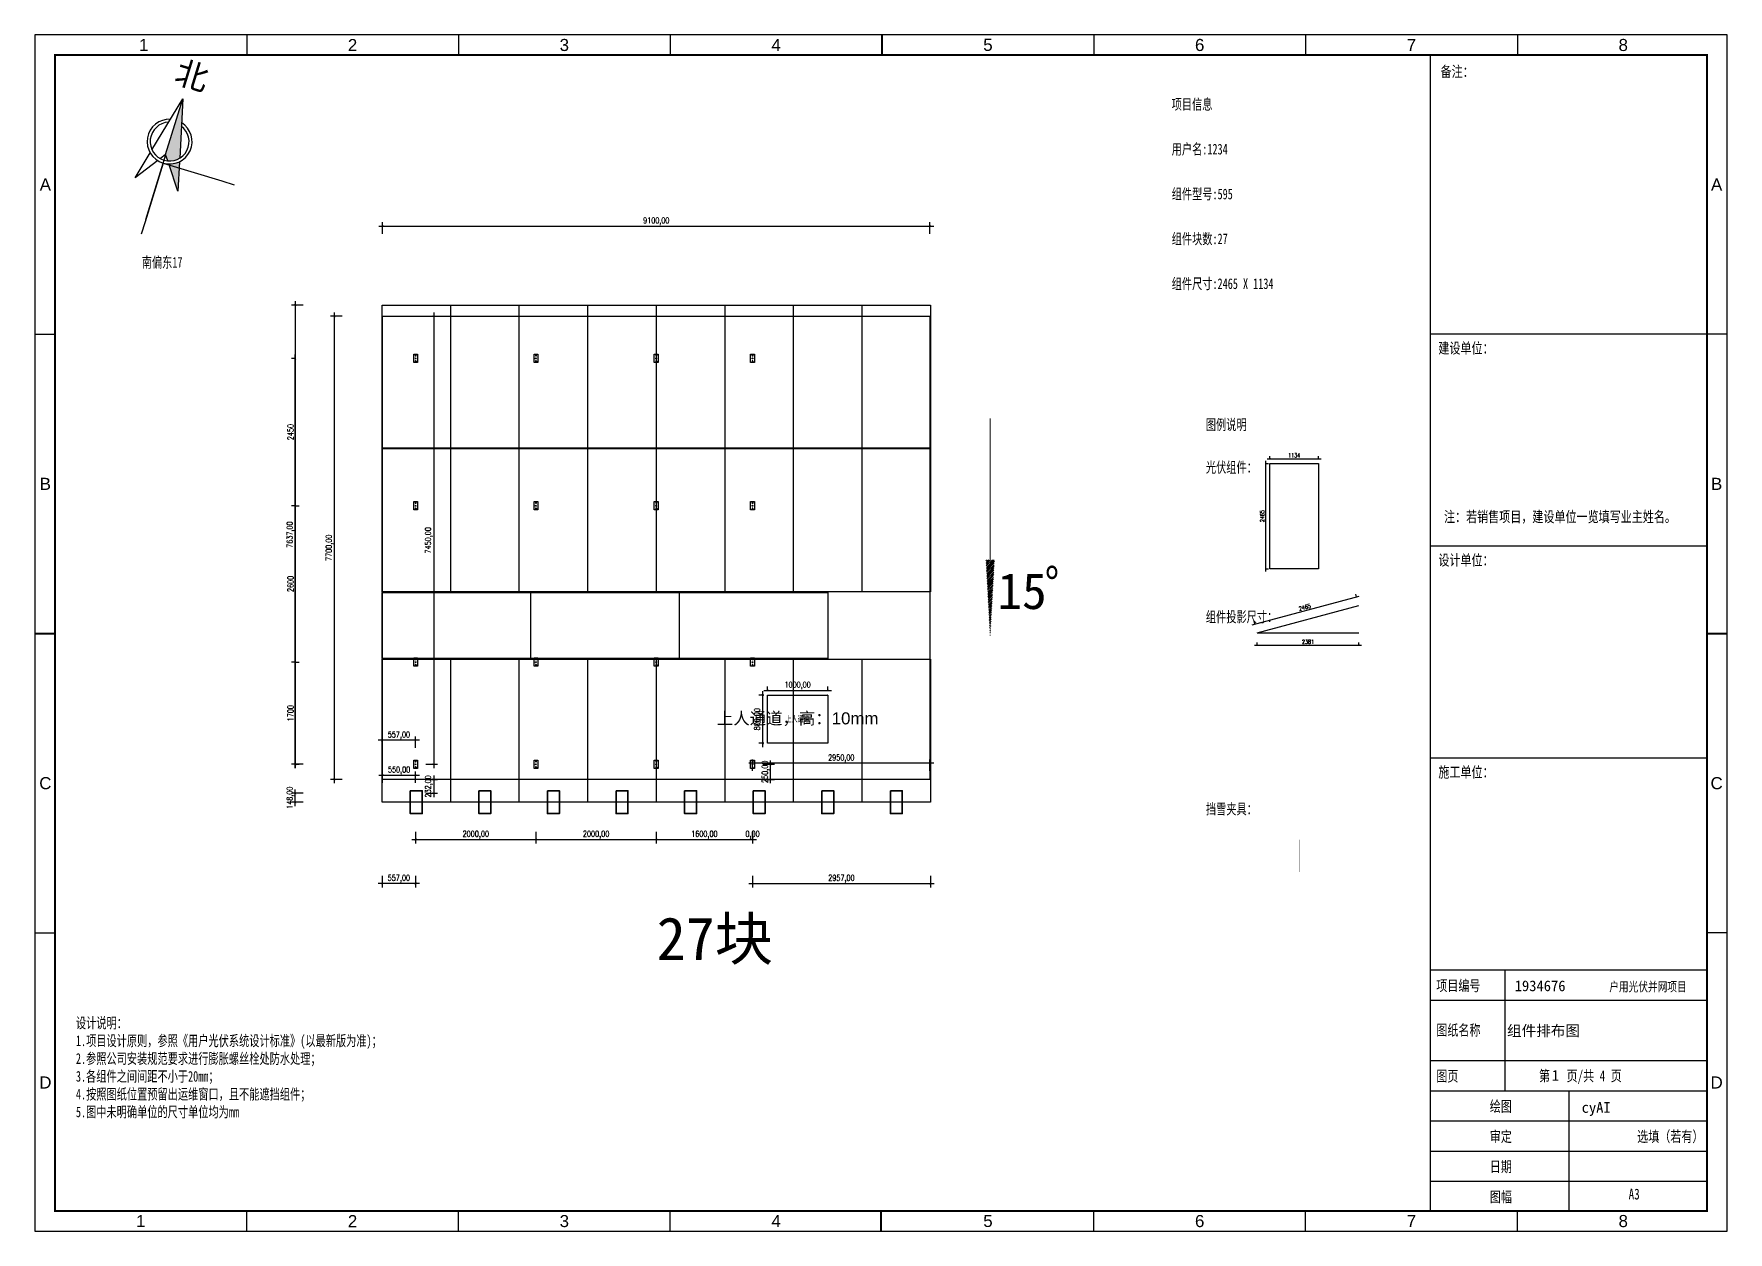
# Model space of a CAD drawing. Header units: millimetres. Extents: x -14454 to 167453, y -24 to 28032.
# Drawn here: x -24 to 39631, y -24 to 28032 of the extents above; entities that cross this region are included whole.
import ezdxf
from ezdxf.enums import TextEntityAlignment as Align

# ---------------------------------------------------------------- set-up
doc = ezdxf.new("R2010")
doc.units = ezdxf.units.MM
doc.linetypes.add('CONTINUOUS1', pattern=[0])
for name, color, linetype in [('02 支架', 7, 'CONTINUOUS1'), ('CY_其它', 7, 'Continuous'), ('CY_备注', 7, 'Continuous'), ('CY_底座或者基墩', 9, 'Continuous'), ('CY_房屋轮廓', 7, 'Continuous'), ('CY_挡雪夹', 50, 'Continuous'), ('CY_标注', 7, 'Continuous'), ('CY_生产图', 7, 'Continuous'), ('CY_阴影', 7, 'Continuous'), ('DIM_SYMB', 3, 'Continuous'), ('THICK', 6, 'Continuous'), ('THIN', 7, 'Continuous'), ('房屋轮廓', 8, 'Continuous'), ('组件', 4, 'Continuous')]:
    doc.layers.add(name, color=color, linetype=linetype)
doc.layers.add('剖面线层', color=4, linetype='Continuous', lineweight=18)
doc.layers.add('细实线层', color=7, linetype='Continuous', lineweight=18)
doc.styles.add('-宋体', font='')
doc.styles.add('_HZTXT', font='hztxt_e.shx', dxfattribs={"width": 0.8, "bigfont": 'hztxt.shx'})
doc.styles.add('CY_备注', font='', dxfattribs={"width": 0.7, "height": 250})
doc.styles.add('CY_标注', font='romans.shx', dxfattribs={"width": 0.7, "bigfont": 'gbcbig.shx'})
doc.styles.get("Standard").update_dxf_attribs({"font": 'arial.ttf'})
doc.styles.add('图标字体', font='arial.ttf')
doc.styles.add('宋体', font='')
doc.styles.get('-宋体').set_extended_font_data('SimSun')
doc.styles.get('CY_备注').set_extended_font_data('SimSun')
doc.styles.get('宋体').set_extended_font_data('SimSun')
doc.dimstyles.new('CY_标注', dxfattribs={"dimscale": 64.166667, "dimtxt": 1.5, "dimasz": 0.5, "dimexe": 1, "dimexo": 1, "dimgap": 0.5, "dimtad": 1, "dimzin": 1, "dimtxsty": 'CY_标注', "dimblk": 'ARCHTICK', "dimcen": -0.025, "dimdle": 1, "dimclrd": 8, "dimclre": 8, "dimclrt": 3, "dimadec": 0, "dimazin": 0, "dimtfac": 1, "dimtix": 1, "dimtmove": 2, "dimatfit": 3, "dimfxl": 0, "dimarcsym": 0})

msp = doc.modelspace()

# ---------------------------------------------------------------- texts
at = {"color": 7, "style": 'CY_备注'}
msp.add_text('27块', height=1000, dxfattribs=at).set_placement((15915, 6848.301, 0), align=Align.MIDDLE_CENTER)
at = {"char_height": 250, "attachment_point": 1, "style": 'CY_备注'}
for s, insert in [('南偏东17', (2500, 22808.017, 0)), ('设计说明：^M^J1.项目设计原则，参照《用户光伏系统设计标准》(以最新版为准)；^M^J2.参照公司安装规范要求进行膨胀螺丝栓处防水处理；^M^J3.各组件之间间距不小于20mm；^M^J4.按照图纸位置预留出运维窗口，且不能遮挡组件；^M^J5.图中未明确单位的尺寸单位均为mm', (960, 5000))]:
    msp.add_mtext(s, dxfattribs=dict(at, insert=insert))
at = {"layer": 'CY_备注', "char_height": 250, "attachment_point": 1, "style": 'CY_备注'}
for s, insert in [('项目信息', (26607.297, 26508.017, 0.001)), ('用户名:1234', (26607.297, 25458.017, 0.001)), ('组件型号:595', (26607.297, 24408.017, 0.001)), ('组件块数:27', (26607.297, 23358.017, 0.001)), ('组件尺寸:2465 X 1134', (26607.297, 22308.017, 0.001)), ('图例说明', (27407.297, 19008.017, 0.001)), ('光伏组件：', (27407.297, 18008.017, 0.001)), ('组件投影尺寸：', (27407.297, 14508.017, 0.001)), ('挡雪夹具：', (27407.297, 10008.017, 0.001))]:
    msp.add_mtext(s, dxfattribs=dict(at, insert=insert))

# ---------------------------------------------------------------- blocks, each defined once
blk = doc.blocks.new('A3图框')
for p, q in [((32667, 472, 0), (32667, 27537, 0)), ((39136, 21000), (32667, 21000)), ((39136, 16038), (32667, 16038)), ((39136, 11075), (32667, 11075)), ((39136, 11075), (32667, 11075)), ((39136, 6113), (32667, 6113)), ((34406, 6113), (34406, 5406)), ((32667, 5406), (39136, 5406)), ((34406, 5406), (34406, 4700)), ((34406, 4700), (34406, 3993)), ((32667, 3993), (39136, 3993)), ((34406, 3993), (34406, 3287)), ((32667, 3287), (39136, 3287)), ((35902, 3287), (35902, 2581)), ((32667, 2581), (39136, 2581)), ((35902, 2581), (35902, 1874)), ((32667, 1874), (39136, 1874)), ((35902, 1874), (35902, 1168)), ((32667, 1168), (39136, 1168)), ((35902, 1168), (35902, 461))]:
    blk.add_line(p, q)
at = {"linetype": 'Continuous'}
blk.add_lwpolyline([(39607, 0), (39607, 28008), (0, 28008), (0, 0), (39607, 0), (39607, 28008)], dxfattribs=at)
at = {"color": 7, "linetype": 'Continuous'}
for points in [[(4957, 28008), (4957, 27537)], [(9914, 28008), (9914, 27537)], [(14870, 28008), (14870, 27537)], [(24784, 28008), (24784, 27537)], [(29741, 28008), (29741, 27537)], [(34698, 28008), (34698, 27537)], [(0, 21000), (472, 21000)], [(39607, 21000), (39136, 21000)], [(0, 6984), (472, 6984)], [(39607, 6984), (39136, 6984)], [(4957, 0), (4957, 472)], [(9914, 0), (9914, 472)], [(14870, 0), (14870, 472)], [(24784, 0), (24784, 472)], [(29741, 0), (29741, 472)], [(34698, 0), (34698, 472)]]:
    blk.add_lwpolyline(points, dxfattribs=at)
at = {"color": 7, "linetype": 'Continuous', "const_width": 47.2}
for points in [[(19827, 28008), (19827, 27537)], [(0, 13992), (472, 13992)], [(39607, 13992), (39136, 13992)], [(19804, 472), (19804, 0)]]:
    blk.add_lwpolyline(points, dxfattribs=at)
at = {"const_width": 47.2}
blk.add_lwpolyline([(472, 27537), (39136, 27537), (39136, 472), (472, 472)], close=True, dxfattribs=at)
at = {"color": 7, "linetype": 'Continuous', "style": '图标字体'}
for s, p in [('1', (2547, 27772)), ('2', (7435, 27772)), ('3', (12392, 27772)), ('4', (17349, 27772)), ('5', (22306, 27772)), ('6', (27262, 27772)), ('7', (32219, 27772)), ('8', (37176, 27772)), ('A', (245, 24504)), ('A', (39362, 24504)), ('B', (245, 17496)), ('B', (39362, 17496)), ('C', (245, 10488)), ('C', (39362, 10488)), ('D', (245, 3480)), ('D', (245, 3480)), ('D', (39362, 3480)), ('1', (2478, 236)), ('2', (7435, 236)), ('3', (12392, 236)), ('4', (17349, 236)), ('5', (22306, 236)), ('6', (27262, 236)), ('7', (32219, 236)), ('8', (37176, 236))]:
    blk.add_text(s, height=283, dxfattribs=at).set_placement(p, align=Align.MIDDLE)
at = {"color": 0, "style": '-宋体', "width": 0.75}
for s, height, p in [('备注：', 252.7, (32901, 27023, 0)), ('建设单位：', 252.7, (32849, 20547, 0)), ('设计单位：', 252.7, (32849, 15585, 0)), ('施工单位：', 252.7, (32849, 10622, 0)), ('项目编号', 252.7, (32801, 5621, 0)), ('图纸名称', 252.7, (32801, 4579, 0)), ('图页', 252.7, (32801, 3502, 0)), ('第   页/共 4 页', 252.69, (35205, 3510, 0)), ('绘图', 252.7, (34053, 2795, 0)), ('审定', 252.7, (34053, 2089, 0)), ('日期', 252.7, (34053, 1383, 0)), ('图幅', 252.7, (34053, 676, 0)), ('A3', 252.7, (37303, 742, 0))]:
    blk.add_text(s, height=height, dxfattribs=at).set_placement(p)
at = {"color": 1, "style": '-宋体', "width": 0.75}
blk.add_text('注：若销售项目，建设单位一览填写业主姓名。', height=252.69, dxfattribs=at).set_placement((32981, 16600, 0))
at = {"style": '-宋体', "width": 0.75}
blk.add_text('                  户用光伏并网项目', height=221.39, dxfattribs=at).set_placement((34816, 5612, 0))
at = {"color": 2, "style": '-宋体', "width": 0.75}
blk.add_text('选填（若有）', height=252.7, dxfattribs=at).set_placement((37503, 2090, 0))
at = {"lineweight": 0, "style": '宋体'}
for tag, p in [('设计单位', (32961, 18189)), ('设计单位', (33020, 13228)), ('施工单位', (33068, 8062)), ('项目编号', (34635, 5618)), ('图纸名称', (34457, 4568)), ('编', (35504, 3522)), ('绘图', (36203, 2770))]:
    blk.add_attdef(tag, p, '', height=250, dxfattribs=at)
blk = doc.blocks.new('Ts_zbz1')
h = blk.add_hatch(color=0)
h.paths.add_polyline_path([(-4.34, -4.84, -0.161306), (-6.37, -1.29), (-4.58, 0), (15, 0)])
h.paths.add_polyline_path([(-5.48, -5.12), (-15, -7.5), (-7.25, -1.92, 0.123775)])
at = {"layer": 'THICK'}
blk.add_arc((0, 0), 7.5, 14.9809, 345.0191, dxfattribs=at)
at = {"layer": 'THIN'}
for p, q in [((-15, 7.5), (-5.48, 5.12)), ((-7.25, 1.92), (-15, 7.5)), ((-4.58, 0), (-6.37, 1.29)), ((-6.37, -1.29), (-4.58, 0)), ((-4.58, 0), (15, 0)), ((-4.34, 4.84), (15, 0)), ((15, 0), (-4.34, -4.84)), ((-15, -7.5), (-7.25, -1.92)), ((-5.48, -5.12), (-15, -7.5))]:
    blk.add_line(p, q, dxfattribs=at)
blk.add_arc((0, 0), 6.5, 19.9986, 340.0014, dxfattribs=at)
blk = doc.blocks.new('指北针')
blk.add_line((0, 204), (0, -1393))
at = {"layer": 'DIM_SYMB'}
for p, q in [((0, 0), (0, -1440)), ((0, 0), (1440, 0)), ((1440, 0), (1740, 0)), ((0, -1440), (0, -1740))]:
    blk.add_line(p, q, dxfattribs=at)
at = {"layer": 'THIN', "ltscale": 0.2, "xscale": 69.99999999999994, "yscale": 69.99999999999994, "zscale": 69.99999999999994, "rotation": 90.0000000000012}
blk.add_blockref('Ts_zbz1', (0, 525), dxfattribs=at)
at = {"layer": 'THIN', "ltscale": 0.2}
blk.add_text('北', height=560, rotation=360, dxfattribs=at).set_placement((49, 1880), align=Align.CENTER)
blk = doc.blocks.new('_ArchTick')
at = {"color": 0, "linetype": 'ByBlock', "const_width": 0.15}
blk.add_lwpolyline([(-0.5, -0.5), (0.5, 0.5)], dxfattribs=at)
blk = doc.blocks.new('*D342')
at = {"layer": 'CY_标注', "color": 8, "lineweight": -2, "transparency": 16777216}
for p, q in [((28807, 15444), (28807, 18037)), ((28807, 17973), (28871, 17973)), ((28807, 15508), (28871, 15508))]:
    blk.add_line(p, q, dxfattribs=at)
at = {"layer": 'Defpoints', "color": 0, "transparency": 16777216}
for p in [(28807, 17973), (28807, 17973), (28807, 15508)]:
    blk.add_point(p, dxfattribs=at)
at = {"layer": 'CY_标注', "color": 8, "lineweight": -2, "transparency": 16777216, "xscale": 32.08333333333333, "yscale": 32.08333333333333, "zscale": 32.08333333333333}
for p, rotation in [((28807, 17973), 90), ((28807, 15508), 270)]:
    blk.add_blockref('_ArchTick', p, dxfattribs=dict(at, rotation=rotation))
at = {"layer": 'CY_标注', "color": 3, "transparency": 16777216, "insert": (28727, 16741), "char_height": 96.2, "attachment_point": 5, "rotation": 90, "style": 'CY_标注'}
blk.add_mtext('2465', dxfattribs=at)
blk = doc.blocks.new('*D343')
at = {"layer": 'CY_标注', "color": 8, "lineweight": -2, "transparency": 16777216}
for p, q in [((28843, 18083), (30105, 18083)), ((28907, 18083), (28907, 18147)), ((30041, 18083), (30041, 18147))]:
    blk.add_line(p, q, dxfattribs=at)
at = {"layer": 'Defpoints', "color": 0, "transparency": 16777216}
for p in [(28907, 18073), (30041, 18083), (30041, 18073)]:
    blk.add_point(p, dxfattribs=at)
at = {"layer": 'CY_标注', "color": 8, "lineweight": -2, "transparency": 16777216, "xscale": 32.08333333333333, "yscale": 32.08333333333333, "zscale": 32.08333333333333, "rotation": 180}
blk.add_blockref('_ArchTick', (28907, 18083), dxfattribs=at)
at = {"layer": 'CY_标注', "color": 8, "lineweight": -2, "transparency": 16777216, "xscale": 32.08333333333333, "yscale": 32.08333333333333, "zscale": 32.08333333333333}
blk.add_blockref('_ArchTick', (30041, 18083), dxfattribs=at)
at = {"layer": 'CY_标注', "color": 3, "transparency": 16777216, "insert": (29474, 18163), "char_height": 96.2, "attachment_point": 5, "style": 'CY_标注'}
blk.add_mtext('1134', dxfattribs=at)
blk = doc.blocks.new('*D344')
at = {"color": 8, "lineweight": -2, "transparency": 16777216}
for p, q in [((28543, 13718), (31052, 13718)), ((28607, 13718), (28607, 13782)), ((30988, 13718), (30988, 13782))]:
    blk.add_line(p, q, dxfattribs=at)
at = {"layer": 'Defpoints', "color": 0, "transparency": 16777216}
for p in [(28607, 13708, 0), (30988, 13718), (30988, 13708, 0)]:
    blk.add_point(p, dxfattribs=at)
at = {"color": 8, "lineweight": -2, "transparency": 16777216, "xscale": 32.08333333333333, "yscale": 32.08333333333333, "zscale": 32.08333333333333, "rotation": 180}
blk.add_blockref('_ArchTick', (28607, 13718), dxfattribs=at)
at = {"color": 8, "lineweight": -2, "transparency": 16777216, "xscale": 32.08333333333333, "yscale": 32.08333333333333, "zscale": 32.08333333333333}
blk.add_blockref('_ArchTick', (30988, 13718), dxfattribs=at)
at = {"color": 3, "transparency": 16777216, "insert": (29798, 13798), "char_height": 96.2, "attachment_point": 5, "style": 'CY_标注'}
blk.add_mtext('2381', dxfattribs=at)
blk = doc.blocks.new('*D345')
at = {"color": 8, "lineweight": -2, "transparency": 16777216}
for p, q in [((28491, 14194), (30996, 14865)), ((30934, 14849), (30917, 14911)), ((28553, 14211), (28536, 14273))]:
    blk.add_line(p, q, dxfattribs=at)
at = {"layer": 'Defpoints', "color": 0, "transparency": 16777216}
for p in [(30934, 14849), (30937, 14839, 0), (28556, 14201, 0)]:
    blk.add_point(p, dxfattribs=at)
at = {"color": 8, "lineweight": -2, "transparency": 16777216}
for p, xscale, yscale, zscale, rotation in [((30934, 14849), 32.08333333333332, 32.08333333333332, 32.08333333333332, 14.99999999999998), ((28553, 14211), 32.08333333333333, 32.08333333333333, 32.08333333333333, 194.9999999999999)]:
    blk.add_blockref('_ArchTick', p, dxfattribs=dict(at, xscale=xscale, yscale=yscale, zscale=zscale, rotation=rotation))
at = {"color": 3, "transparency": 16777216, "insert": (29723, 14607), "char_height": 96.2, "attachment_point": 5, "rotation": 15, "style": 'CY_标注'}
blk.add_mtext('2465', dxfattribs=at)
blk = doc.blocks.new('坡度标识')
at = {"layer": '剖面线层'}
h = blk.add_hatch(dxfattribs=at)
h.set_pattern_fill('无图案', color=256, scale=20.16, angle=45, style=0, pattern_type=0)
h.set_pattern_definition([(45, (-32860.558, 99894.321), (-14.2552727, 14.2552727), [])])
h.paths.add_polyline_path([(0, -3620), (-58, -2565), (-71, -2348), (0, -2348), (72, -2348)], flags=0)
at = {"layer": '细实线层'}
blk.add_line((0, 0), (0, -2348), dxfattribs=at)
at = {"insert": (907, -2466), "char_height": 600, "width": 1122.24, "attachment_point": 1, "style": '_HZTXT'}
blk.add_mtext('{\\fSimSun|b0|i0|c134|p2;°}', dxfattribs=at)
at = {"lineweight": 0, "style": '宋体'}
blk.add_attdef('值', (123, -3168), '', height=600, dxfattribs=at)
blk = doc.blocks.new('挡雪夹')
at = {"layer": '02 支架', "color": 2, "lineweight": 35}
blk.add_lwpolyline([(-99, 190), (99, 190), (99, -190), (-99, -190)], close=True, dxfattribs=at)
blk = doc.blocks.new('*D346')
at = {"color": 8, "lineweight": -2, "transparency": 16777216}
for p, q in [((6320, 536), (6320, 1464)), ((6336, 1400), (6256, 1400)), ((6336, 600), (6256, 600))]:
    blk.add_line(p, q, dxfattribs=at)
at = {"layer": 'Defpoints', "color": 0, "transparency": 16777216}
for p in [(6320, 1400), (6400, 1400), (6400, 600)]:
    blk.add_point(p, dxfattribs=at)
at = {"color": 8, "lineweight": -2, "transparency": 16777216, "xscale": 32.08333333333333, "yscale": 32.08333333333333, "zscale": 32.08333333333333}
for p, rotation in [((6320, 1400), 90), ((6320, 600), 270)]:
    blk.add_blockref('_ArchTick', p, dxfattribs=dict(at, rotation=rotation))
at = {"color": 3, "transparency": 16777216, "insert": (6240, 1000), "char_height": 96.2, "attachment_point": 5, "rotation": 90, "style": 'CY_标注'}
blk.add_mtext('800,00', dxfattribs=at)
blk = doc.blocks.new('*D347')
at = {"color": 8, "lineweight": -2, "transparency": 16777216}
for p, q in [((6336, 1480), (7464, 1480)), ((6400, 1464), (6400, 1544)), ((7400, 1464), (7400, 1544))]:
    blk.add_line(p, q, dxfattribs=at)
at = {"layer": 'Defpoints', "color": 0, "transparency": 16777216}
for p in [(7400, 1480), (6400, 1400), (7400, 1400)]:
    blk.add_point(p, dxfattribs=at)
at = {"color": 8, "lineweight": -2, "transparency": 16777216, "xscale": 32.08333333333333, "yscale": 32.08333333333333, "zscale": 32.08333333333333, "rotation": 180}
blk.add_blockref('_ArchTick', (6400, 1480), dxfattribs=at)
at = {"color": 8, "lineweight": -2, "transparency": 16777216, "xscale": 32.08333333333333, "yscale": 32.08333333333333, "zscale": 32.08333333333333}
blk.add_blockref('_ArchTick', (7400, 1480), dxfattribs=at)
at = {"color": 3, "transparency": 16777216, "insert": (6900, 1560), "char_height": 96.2, "attachment_point": 5, "style": 'CY_标注'}
blk.add_mtext('1000,00', dxfattribs=at)
blk = doc.blocks.new('CY立柱底座')
at = {"lineweight": 30}
for p, q in [((-3, 57), (3, 57)), ((-3, 43), (3, 43)), ((-7, -47), (-7, -53)), ((7, -47), (7, -53))]:
    blk.add_line(p, q, dxfattribs=at)
blk.add_lwpolyline([(-32.5, -70), (-32.5, 70), (32.5, 70), (32.5, -70)], close=True, dxfattribs=at)
blk.add_circle((0, 0), 7, dxfattribs=at)
for centre, start, end in [((-3, 50), 90, 270), ((3, 50), 270, 90), ((0, -47), 0, 180), ((0, -53), 180, 0)]:
    blk.add_arc(centre, 7, start, end, dxfattribs=at)
blk = doc.blocks.new('*D348')
at = {"layer": 'CY_标注', "color": 8, "lineweight": -2, "transparency": 16777216}
for p, q in [((-672, 7700), (-864, 7700)), ((-800, -64), (-800, 7764)), ((-672, 0), (-864, 0))]:
    blk.add_line(p, q, dxfattribs=at)
at = {"layer": 'Defpoints', "color": 0, "transparency": 16777216}
for p in [(-800, 7700), (0, 7700), (0, 0)]:
    blk.add_point(p, dxfattribs=at)
at = {"layer": 'CY_标注', "color": 8, "lineweight": -2, "transparency": 16777216, "xscale": 32.08333333333333, "yscale": 32.08333333333333, "zscale": 32.08333333333333}
for p, rotation in [((-800, 7700), 90), ((-800, 0), 270)]:
    blk.add_blockref('_ArchTick', p, dxfattribs=dict(at, rotation=rotation))
at = {"layer": 'CY_标注', "color": 3, "transparency": 16777216, "insert": (-880, 3850), "char_height": 96.2, "attachment_point": 5, "rotation": 90, "style": 'CY_标注'}
blk.add_mtext('7700,00', dxfattribs=at)
blk = doc.blocks.new('*D349')
at = {"layer": 'CY_标注', "color": 8, "lineweight": -2, "transparency": 16777216}
for p, q in [((-64, 9200), (9164, 9200)), ((0, 9072), (0, 9264)), ((9100, 9072), (9100, 9264))]:
    blk.add_line(p, q, dxfattribs=at)
at = {"layer": 'Defpoints', "color": 0, "transparency": 16777216}
for p in [(9100, 9200), (0, 7700), (9100, 7700)]:
    blk.add_point(p, dxfattribs=at)
at = {"layer": 'CY_标注', "color": 8, "lineweight": -2, "transparency": 16777216, "xscale": 32.08333333333333, "yscale": 32.08333333333333, "zscale": 32.08333333333333, "rotation": 180}
blk.add_blockref('_ArchTick', (0, 9200), dxfattribs=at)
at = {"layer": 'CY_标注', "color": 8, "lineweight": -2, "transparency": 16777216, "xscale": 32.08333333333333, "yscale": 32.08333333333333, "zscale": 32.08333333333333}
blk.add_blockref('_ArchTick', (9100, 9200), dxfattribs=at)
at = {"layer": 'CY_标注', "color": 3, "transparency": 16777216, "insert": (4550, 9280), "char_height": 96.2, "attachment_point": 5, "style": 'CY_标注'}
blk.add_mtext('9100,00', dxfattribs=at)
blk = doc.blocks.new('*D350')
at = {"layer": 'CY_标注', "color": 8, "lineweight": -2, "transparency": 16777216}
for p, q in [((-1450, 186), (-1450, 2014)), ((-1450, 1950), (-1514, 1950)), ((-1450, 250), (-1386, 250))]:
    blk.add_line(p, q, dxfattribs=at)
at = {"layer": 'Defpoints', "color": 0, "transparency": 16777216}
for p in [(-1450, 1950), (-1450, 1950), (-1450, 250)]:
    blk.add_point(p, dxfattribs=at)
at = {"layer": 'CY_标注', "color": 8, "lineweight": -2, "transparency": 16777216, "xscale": 32.08333333333333, "yscale": 32.08333333333333, "zscale": 32.08333333333333}
for p, rotation in [((-1450, 1950), 90), ((-1450, 250), 270)]:
    blk.add_blockref('_ArchTick', p, dxfattribs=dict(at, rotation=rotation))
at = {"layer": 'CY_标注', "color": 3, "transparency": 16777216, "insert": (-1530, 1100), "char_height": 96.2, "attachment_point": 5, "rotation": 90, "style": 'CY_标注'}
blk.add_mtext('1700', dxfattribs=at)
blk = doc.blocks.new('*D351')
at = {"layer": 'CY_标注', "color": 8, "lineweight": -2, "transparency": 16777216}
for p, q in [((-1450, 4550), (-1514, 4550)), ((-1450, 1886), (-1450, 4614)), ((-1450, 1950), (-1386, 1950))]:
    blk.add_line(p, q, dxfattribs=at)
at = {"layer": 'Defpoints', "color": 0, "transparency": 16777216}
for p in [(-1450, 4550), (-1450, 4550), (-1450, 1950)]:
    blk.add_point(p, dxfattribs=at)
at = {"layer": 'CY_标注', "color": 8, "lineweight": -2, "transparency": 16777216, "xscale": 32.08333333333333, "yscale": 32.08333333333333, "zscale": 32.08333333333333}
for p, rotation in [((-1450, 4550), 90), ((-1450, 1950), 270)]:
    blk.add_blockref('_ArchTick', p, dxfattribs=dict(at, rotation=rotation))
at = {"layer": 'CY_标注', "color": 3, "transparency": 16777216, "insert": (-1530, 3250), "char_height": 96.2, "attachment_point": 5, "rotation": 90, "style": 'CY_标注'}
blk.add_mtext('2600', dxfattribs=at)
blk = doc.blocks.new('*D352')
at = {"layer": 'CY_标注', "color": 8, "lineweight": -2, "transparency": 16777216}
for p, q in [((-1450, 4486), (-1450, 7064)), ((-1450, 7000), (-1514, 7000)), ((-1450, 4550), (-1386, 4550))]:
    blk.add_line(p, q, dxfattribs=at)
at = {"layer": 'Defpoints', "color": 0, "transparency": 16777216}
for p in [(-1450, 7000), (-1450, 7000), (-1450, 4550)]:
    blk.add_point(p, dxfattribs=at)
at = {"layer": 'CY_标注', "color": 8, "lineweight": -2, "transparency": 16777216, "xscale": 32.08333333333333, "yscale": 32.08333333333333, "zscale": 32.08333333333333}
for p, rotation in [((-1450, 7000), 90), ((-1450, 4550), 270)]:
    blk.add_blockref('_ArchTick', p, dxfattribs=dict(at, rotation=rotation))
at = {"layer": 'CY_标注', "color": 3, "transparency": 16777216, "insert": (-1530, 5775), "char_height": 96.2, "attachment_point": 5, "rotation": 90, "style": 'CY_标注'}
blk.add_mtext('2450', dxfattribs=at)
blk = doc.blocks.new('*D353')
at = {"layer": 'CY_标注', "color": 8, "lineweight": -2, "transparency": 16777216}
for p, q in [((-1322, -232), (-1514, -232)), ((-1450, -444), (-1450, -168)), ((-1322, -380), (-1514, -380))]:
    blk.add_line(p, q, dxfattribs=at)
at = {"layer": 'Defpoints', "color": 0, "transparency": 16777216}
for p in [(-1450, -232), (550, -232), (550, -380)]:
    blk.add_point(p, dxfattribs=at)
at = {"layer": 'CY_标注', "color": 8, "lineweight": -2, "transparency": 16777216, "xscale": 32.08333333333333, "yscale": 32.08333333333333, "zscale": 32.08333333333333}
for p, rotation in [((-1450, -232), 90), ((-1450, -380), 270)]:
    blk.add_blockref('_ArchTick', p, dxfattribs=dict(at, rotation=rotation))
at = {"layer": 'CY_标注', "color": 3, "transparency": 16777216, "insert": (-1530, -306), "char_height": 96.2, "attachment_point": 5, "rotation": 90, "style": 'CY_标注'}
blk.add_mtext('148,00', dxfattribs=at)
blk = doc.blocks.new('*D354')
at = {"layer": 'CY_标注', "color": 8, "lineweight": -2, "transparency": 16777216}
for p, q in [((-7, -1604), (-7, -1796)), ((550, -1604), (550, -1796)), ((614, -1732), (-71, -1732))]:
    blk.add_line(p, q, dxfattribs=at)
at = {"layer": 'Defpoints', "color": 0, "transparency": 16777216}
for p in [(-7, -232), (550, -232), (-7, -1732)]:
    blk.add_point(p, dxfattribs=at)
at = {"layer": 'CY_标注', "color": 8, "lineweight": -2, "transparency": 16777216, "xscale": 32.08333333333333, "yscale": 32.08333333333333, "zscale": 32.08333333333333, "rotation": 180}
blk.add_blockref('_ArchTick', (-7, -1732), dxfattribs=at)
at = {"layer": 'CY_标注', "color": 8, "lineweight": -2, "transparency": 16777216, "xscale": 32.08333333333333, "yscale": 32.08333333333333, "zscale": 32.08333333333333}
blk.add_blockref('_ArchTick', (550, -1732), dxfattribs=at)
at = {"layer": 'CY_标注', "color": 3, "transparency": 16777216, "insert": (271, -1652), "char_height": 96.2, "attachment_point": 5, "style": 'CY_标注'}
blk.add_mtext('557,00', dxfattribs=at)
blk = doc.blocks.new('*D355')
at = {"layer": 'CY_标注', "color": 8, "lineweight": -2, "transparency": 16777216}
for p, q in [((-1322, 7887), (-1514, 7887)), ((-1450, 7951), (-1450, 186)), ((-1322, 250), (-1514, 250))]:
    blk.add_line(p, q, dxfattribs=at)
at = {"layer": 'Defpoints', "color": 0, "transparency": 16777216}
for p in [(550, 7887), (-1450, 250), (550, 250)]:
    blk.add_point(p, dxfattribs=at)
at = {"layer": 'CY_标注', "color": 8, "lineweight": -2, "transparency": 16777216, "xscale": 32.08333333333333, "yscale": 32.08333333333333, "zscale": 32.08333333333333}
for p, rotation in [((-1450, 7887), 90), ((-1450, 250), 270)]:
    blk.add_blockref('_ArchTick', p, dxfattribs=dict(at, rotation=rotation))
at = {"layer": 'CY_标注', "color": 3, "transparency": 16777216, "insert": (-1530, 4069), "char_height": 96.2, "attachment_point": 5, "rotation": 90, "style": 'CY_标注'}
blk.add_mtext('7637,00', dxfattribs=at)
blk = doc.blocks.new('*D356')
at = {"layer": 'CY_标注', "color": 8, "lineweight": -2, "transparency": 16777216}
for p, q in [((614, 650), (-71, 650)), ((-7, 522), (-7, 714)), ((550, 522), (550, 714))]:
    blk.add_line(p, q, dxfattribs=at)
at = {"layer": 'Defpoints', "color": 0, "transparency": 16777216}
for p in [(-7, 650), (-7, 250), (550, 250)]:
    blk.add_point(p, dxfattribs=at)
at = {"layer": 'CY_标注', "color": 8, "lineweight": -2, "transparency": 16777216, "xscale": 32.08333333333333, "yscale": 32.08333333333333, "zscale": 32.08333333333333, "rotation": 180}
blk.add_blockref('_ArchTick', (-7, 650), dxfattribs=at)
at = {"layer": 'CY_标注', "color": 8, "lineweight": -2, "transparency": 16777216, "xscale": 32.08333333333333, "yscale": 32.08333333333333, "zscale": 32.08333333333333}
blk.add_blockref('_ArchTick', (550, 650), dxfattribs=at)
at = {"layer": 'CY_标注', "color": 3, "transparency": 16777216, "insert": (272, 730), "char_height": 96.2, "attachment_point": 5, "style": 'CY_标注'}
blk.add_mtext('557,00', dxfattribs=at)
blk = doc.blocks.new('*D357')
at = {"layer": 'CY_标注', "color": 8, "lineweight": -2, "transparency": 16777216}
for p, q in [((722, 0), (914, 0)), ((850, 64), (850, -296)), ((722, -232), (914, -232))]:
    blk.add_line(p, q, dxfattribs=at)
at = {"layer": 'Defpoints', "color": 0, "transparency": 16777216}
for p in [(550, 0), (550, -232), (850, -232)]:
    blk.add_point(p, dxfattribs=at)
at = {"layer": 'CY_标注', "color": 8, "lineweight": -2, "transparency": 16777216, "xscale": 32.08333333333333, "yscale": 32.08333333333333, "zscale": 32.08333333333333}
for p, rotation in [((850, 0), 90), ((850, -232), 270)]:
    blk.add_blockref('_ArchTick', p, dxfattribs=dict(at, rotation=rotation))
at = {"layer": 'CY_标注', "color": 3, "transparency": 16777216, "insert": (770, -116), "char_height": 96.2, "attachment_point": 5, "rotation": 90, "style": 'CY_标注'}
blk.add_mtext('232,00', dxfattribs=at)
blk = doc.blocks.new('*D358')
at = {"layer": 'CY_标注', "color": 8, "lineweight": -2, "transparency": 16777216}
for p, q in [((722, 7700), (914, 7700)), ((850, 7764), (850, 186)), ((722, 250), (914, 250))]:
    blk.add_line(p, q, dxfattribs=at)
at = {"layer": 'Defpoints', "color": 0, "transparency": 16777216}
for p in [(550, 7700), (550, 250), (850, 250)]:
    blk.add_point(p, dxfattribs=at)
at = {"layer": 'CY_标注', "color": 8, "lineweight": -2, "transparency": 16777216, "xscale": 32.08333333333333, "yscale": 32.08333333333333, "zscale": 32.08333333333333}
for p, rotation in [((850, 7700), 90), ((850, 250), 270)]:
    blk.add_blockref('_ArchTick', p, dxfattribs=dict(at, rotation=rotation))
at = {"layer": 'CY_标注', "color": 3, "transparency": 16777216, "insert": (770, 3975), "char_height": 96.2, "attachment_point": 5, "rotation": 90, "style": 'CY_标注'}
blk.add_mtext('7450,00', dxfattribs=at)
blk = doc.blocks.new('*D359')
at = {"layer": 'CY_标注', "color": 8, "lineweight": -2, "transparency": 16777216}
for p, q in [((-64, 68), (614, 68)), ((0, -60), (0, 132)), ((550, -60), (550, 132))]:
    blk.add_line(p, q, dxfattribs=at)
at = {"layer": 'Defpoints', "color": 0, "transparency": 16777216}
for p in [(550, 68), (0, -232), (550, -232)]:
    blk.add_point(p, dxfattribs=at)
at = {"layer": 'CY_标注', "color": 8, "lineweight": -2, "transparency": 16777216, "xscale": 32.08333333333333, "yscale": 32.08333333333333, "zscale": 32.08333333333333, "rotation": 180}
blk.add_blockref('_ArchTick', (0, 68), dxfattribs=at)
at = {"layer": 'CY_标注', "color": 8, "lineweight": -2, "transparency": 16777216, "xscale": 32.08333333333333, "yscale": 32.08333333333333, "zscale": 32.08333333333333}
blk.add_blockref('_ArchTick', (550, 68), dxfattribs=at)
at = {"layer": 'CY_标注', "color": 3, "transparency": 16777216, "insert": (275, 148), "char_height": 96.2, "attachment_point": 5, "style": 'CY_标注'}
blk.add_mtext('550,00', dxfattribs=at)
blk = doc.blocks.new('*D360')
at = {"layer": 'CY_标注', "color": 8, "lineweight": -2, "transparency": 16777216}
for p, q in [((6150, 140), (6150, 332)), ((9100, 140), (9100, 332)), ((9164, 268), (6086, 268))]:
    blk.add_line(p, q, dxfattribs=at)
at = {"layer": 'Defpoints', "color": 0, "transparency": 16777216}
for p in [(6150, 268), (6150, -232), (9100, -232)]:
    blk.add_point(p, dxfattribs=at)
at = {"layer": 'CY_标注', "color": 8, "lineweight": -2, "transparency": 16777216, "xscale": 32.08333333333333, "yscale": 32.08333333333333, "zscale": 32.08333333333333, "rotation": 180}
blk.add_blockref('_ArchTick', (6150, 268), dxfattribs=at)
at = {"layer": 'CY_标注', "color": 8, "lineweight": -2, "transparency": 16777216, "xscale": 32.08333333333333, "yscale": 32.08333333333333, "zscale": 32.08333333333333}
blk.add_blockref('_ArchTick', (9100, 268), dxfattribs=at)
at = {"layer": 'CY_标注', "color": 3, "transparency": 16777216, "insert": (7625, 348), "char_height": 96.2, "attachment_point": 5, "style": 'CY_标注'}
blk.add_mtext('2950,00', dxfattribs=at)
blk = doc.blocks.new('*D361')
at = {"layer": 'CY_标注', "color": 8, "lineweight": -2, "transparency": 16777216}
for p, q in [((6450, -64), (6450, 314)), ((6322, 250), (6514, 250)), ((6322, 0), (6514, 0))]:
    blk.add_line(p, q, dxfattribs=at)
at = {"layer": 'Defpoints', "color": 0, "transparency": 16777216}
for p in [(6150, 250), (6150, 0), (6450, 250)]:
    blk.add_point(p, dxfattribs=at)
at = {"layer": 'CY_标注', "color": 8, "lineweight": -2, "transparency": 16777216, "xscale": 32.08333333333333, "yscale": 32.08333333333333, "zscale": 32.08333333333333}
for p, rotation in [((6450, 250), 90), ((6450, 0), 270)]:
    blk.add_blockref('_ArchTick', p, dxfattribs=dict(at, rotation=rotation))
at = {"layer": 'CY_标注', "color": 3, "transparency": 16777216, "insert": (6370, 125), "char_height": 96.2, "attachment_point": 5, "rotation": 90, "style": 'CY_标注'}
blk.add_mtext('250,00', dxfattribs=at)
blk = doc.blocks.new('*D362')
at = {"layer": 'CY_标注', "color": 8, "lineweight": -2, "transparency": 16777216}
for p, q in [((6150, -1604), (6150, -1796)), ((9107, -1604), (9107, -1796)), ((6086, -1732), (9171, -1732))]:
    blk.add_line(p, q, dxfattribs=at)
at = {"layer": 'Defpoints', "color": 0, "transparency": 16777216}
for p in [(6150, -232), (9107, -232), (9107, -1732)]:
    blk.add_point(p, dxfattribs=at)
at = {"layer": 'CY_标注', "color": 8, "lineweight": -2, "transparency": 16777216, "xscale": 32.08333333333333, "yscale": 32.08333333333333, "zscale": 32.08333333333333, "rotation": 180}
blk.add_blockref('_ArchTick', (6150, -1732), dxfattribs=at)
at = {"layer": 'CY_标注', "color": 8, "lineweight": -2, "transparency": 16777216, "xscale": 32.08333333333333, "yscale": 32.08333333333333, "zscale": 32.08333333333333}
blk.add_blockref('_ArchTick', (9107, -1732), dxfattribs=at)
at = {"layer": 'CY_标注', "color": 3, "transparency": 16777216, "insert": (7628, -1652), "char_height": 96.2, "attachment_point": 5, "style": 'CY_标注'}
blk.add_mtext('2957,00', dxfattribs=at)
blk = doc.blocks.new('*D363')
at = {"layer": 'CY_标注', "color": 8, "lineweight": -2, "transparency": 16777216}
for p, q in [((486, -1000), (2614, -1000)), ((550, -872), (550, -1064)), ((2550, -872), (2550, -1064))]:
    blk.add_line(p, q, dxfattribs=at)
at = {"layer": 'Defpoints', "color": 0, "transparency": 16777216}
for p in [(550, -500), (2550, -500), (2550, -1000)]:
    blk.add_point(p, dxfattribs=at)
at = {"layer": 'CY_标注', "color": 8, "lineweight": -2, "transparency": 16777216, "xscale": 32.08333333333333, "yscale": 32.08333333333333, "zscale": 32.08333333333333, "rotation": 180}
blk.add_blockref('_ArchTick', (550, -1000), dxfattribs=at)
at = {"layer": 'CY_标注', "color": 8, "lineweight": -2, "transparency": 16777216, "xscale": 32.08333333333333, "yscale": 32.08333333333333, "zscale": 32.08333333333333}
blk.add_blockref('_ArchTick', (2550, -1000), dxfattribs=at)
at = {"layer": 'CY_标注', "color": 3, "transparency": 16777216, "insert": (1550, -920), "char_height": 96.2, "attachment_point": 5, "style": 'CY_标注'}
blk.add_mtext('2000,00', dxfattribs=at)
blk = doc.blocks.new('*D364')
at = {"layer": 'CY_标注', "color": 8, "lineweight": -2, "transparency": 16777216}
for p, q in [((2486, -1000), (4614, -1000)), ((2550, -872), (2550, -1064)), ((4550, -872), (4550, -1064))]:
    blk.add_line(p, q, dxfattribs=at)
at = {"layer": 'Defpoints', "color": 0, "transparency": 16777216}
for p in [(2550, -500), (4550, -500), (4550, -1000)]:
    blk.add_point(p, dxfattribs=at)
at = {"layer": 'CY_标注', "color": 8, "lineweight": -2, "transparency": 16777216, "xscale": 32.08333333333333, "yscale": 32.08333333333333, "zscale": 32.08333333333333, "rotation": 180}
blk.add_blockref('_ArchTick', (2550, -1000), dxfattribs=at)
at = {"layer": 'CY_标注', "color": 8, "lineweight": -2, "transparency": 16777216, "xscale": 32.08333333333333, "yscale": 32.08333333333333, "zscale": 32.08333333333333}
blk.add_blockref('_ArchTick', (4550, -1000), dxfattribs=at)
at = {"layer": 'CY_标注', "color": 3, "transparency": 16777216, "insert": (3550, -920), "char_height": 96.2, "attachment_point": 5, "style": 'CY_标注'}
blk.add_mtext('2000,00', dxfattribs=at)
blk = doc.blocks.new('*D365')
at = {"layer": 'CY_标注', "color": 8, "lineweight": -2, "transparency": 16777216}
for p, q in [((4486, -1000), (6214, -1000)), ((4550, -872), (4550, -1064)), ((6150, -872), (6150, -1064))]:
    blk.add_line(p, q, dxfattribs=at)
at = {"layer": 'Defpoints', "color": 0, "transparency": 16777216}
for p in [(4550, -500), (6150, -500), (6150, -1000)]:
    blk.add_point(p, dxfattribs=at)
at = {"layer": 'CY_标注', "color": 8, "lineweight": -2, "transparency": 16777216, "xscale": 32.08333333333333, "yscale": 32.08333333333333, "zscale": 32.08333333333333, "rotation": 180}
blk.add_blockref('_ArchTick', (4550, -1000), dxfattribs=at)
at = {"layer": 'CY_标注', "color": 8, "lineweight": -2, "transparency": 16777216, "xscale": 32.08333333333333, "yscale": 32.08333333333333, "zscale": 32.08333333333333}
blk.add_blockref('_ArchTick', (6150, -1000), dxfattribs=at)
at = {"layer": 'CY_标注', "color": 3, "transparency": 16777216, "insert": (5350, -920), "char_height": 96.2, "attachment_point": 5, "style": 'CY_标注'}
blk.add_mtext('1600,00', dxfattribs=at)
blk = doc.blocks.new('*D366')
at = {"layer": 'CY_标注', "color": 8, "lineweight": -2, "transparency": 16777216}
for p, q in [((6150, -1000), (6118, -1000)), ((6150, -872), (6150, -1064)), ((6150, -872), (6150, -1064)), ((6150, -1000), (6182, -1000))]:
    blk.add_line(p, q, dxfattribs=at)
at = {"layer": 'Defpoints', "color": 0, "transparency": 16777216}
for p in [(6150, -500), (6150, -500), (6150, -1000)]:
    blk.add_point(p, dxfattribs=at)
at = {"layer": 'CY_标注', "color": 8, "lineweight": -2, "transparency": 16777216, "xscale": 32.08333333333333, "yscale": 32.08333333333333, "zscale": 32.08333333333333}
blk.add_blockref('_ArchTick', (6150, -1000), dxfattribs=at)
at = {"layer": 'CY_标注', "color": 8, "lineweight": -2, "transparency": 16777216, "xscale": 32.08333333333333, "yscale": 32.08333333333333, "zscale": 32.08333333333333, "rotation": 180}
blk.add_blockref('_ArchTick', (6150, -1000), dxfattribs=at)
at = {"layer": 'CY_标注', "color": 3, "transparency": 16777216, "insert": (6150, -920), "char_height": 96.2, "attachment_point": 5, "style": 'CY_标注'}
blk.add_mtext('0,00', dxfattribs=at)
blk = doc.blocks.new('组件图块(平面图)')
at = {"color": 5}
for p, q in [((6400, 1400), (6399, 1400)), ((6400, 1400), (6399, 1400)), ((6400, 1400), (6399, 1400)), ((6400, 1400), (6399, 1400)), ((6400, 1400), (6400, 1400)), ((6400, 1400), (6400, 1400)), ((6400, 1400), (6400, 1400)), ((6400, 1400), (6400, 1400)), ((6400, 1400), (6400, 1400)), ((6400, 1400), (6400, 1400)), ((6400, 1400), (6400, 1400)), ((6400, 1400), (6400, 1400)), ((6400, 1400), (6400, 1400)), ((7400, 1400), (7399, 1400)), ((7400, 1400), (7399, 1400)), ((7400, 1400), (7399, 1400)), ((7400, 1400), (7399, 1400)), ((7400, 1400), (7400, 1400)), ((7400, 1400), (7400, 1400)), ((7400, 1400), (7400, 1400)), ((7400, 1400), (7400, 1400)), ((7400, 1400), (7400, 1400)), ((7400, 1400), (7400, 1400)), ((7400, 1400), (7400, 1400)), ((7400, 1400), (7400, 1400)), ((7400, 1400), (7400, 1400)), ((6400, 600), (6399, 600)), ((6400, 600), (6399, 600)), ((6400, 600), (6399, 600)), ((6400, 600), (6399, 600)), ((6400, 600), (6400, 600)), ((6400, 600), (6400, 600)), ((6400, 600), (6400, 600)), ((6400, 600), (6400, 600)), ((6400, 600), (6400, 600)), ((6400, 600), (6400, 600)), ((6400, 600), (6400, 600)), ((6400, 600), (6400, 600)), ((6400, 600), (6400, 600)), ((7400, 600), (7399, 600)), ((7400, 600), (7399, 600)), ((7400, 600), (7399, 600)), ((7400, 600), (7399, 600)), ((7400, 600), (7400, 600)), ((7400, 600), (7400, 600)), ((7400, 600), (7400, 600)), ((7400, 600), (7400, 600)), ((7400, 600), (7400, 600)), ((7400, 600), (7400, 600)), ((7400, 600), (7400, 600)), ((7400, 600), (7400, 600)), ((7400, 600), (7400, 600))]:
    blk.add_line(p, q, dxfattribs=at)
for points in [[(-7, 5506), (-7, 7887), (1127, 7887), (1127, 5506)], [(1133, 5506), (1133, 7887), (2267, 7887), (2267, 5506)], [(2273, 5506), (2273, 7887), (3407, 7887), (3407, 5506)], [(3413, 5506), (3413, 7887), (4547, 7887), (4547, 5506)], [(4553, 5506), (4553, 7887), (5687, 7887), (5687, 5506)], [(5693, 5506), (5693, 7887), (6827, 7887), (6827, 5506)], [(6833, 5506), (6833, 7887), (7967, 7887), (7967, 5506)], [(7973, 5506), (7973, 7887), (9107, 7887), (9107, 5506)], [(-7, 3119), (-7, 5500), (1127, 5500), (1127, 3119)], [(1133, 3119), (1133, 5500), (2267, 5500), (2267, 3119)], [(2273, 3119), (2273, 5500), (3407, 5500), (3407, 3119)], [(3413, 3119), (3413, 5500), (4547, 5500), (4547, 3119)], [(4553, 3119), (4553, 5500), (5687, 5500), (5687, 3119)], [(5693, 3119), (5693, 5500), (6827, 5500), (6827, 3119)], [(6833, 3119), (6833, 5500), (7967, 5500), (7967, 3119)], [(7973, 3119), (7973, 5500), (9107, 5500), (9107, 3119)], [(-7, 2012), (-7, 3107), (2458, 3107), (2458, 2012)], [(2464, 2012), (2464, 3107), (4929, 3107), (4929, 2012)], [(4935, 2012), (4935, 3107), (7400, 3107), (7400, 2012)], [(-7, -380), (-7, 2001), (1127, 2001), (1127, -380)], [(1133, -380), (1133, 2001), (2267, 2001), (2267, -380)], [(2273, -380), (2273, 2001), (3407, 2001), (3407, -380)], [(3413, -380), (3413, 2001), (4547, 2001), (4547, -380)], [(4553, -380), (4553, 2001), (5687, 2001), (5687, -380)], [(5693, -380), (5693, 2001), (6827, 2001), (6827, -380)], [(6833, -380), (6833, 2001), (7967, 2001), (7967, -380)], [(7973, -380), (7973, 2001), (9107, 2001), (9107, -380)]]:
    blk.add_lwpolyline(points, close=True)
at = {"layer": 'CY_房屋轮廓'}
blk.add_lwpolyline([(6400, 600), (6400, 1400), (7400, 1400), (7400, 600)], close=True, dxfattribs=at)
at = {"layer": 'CY_阴影'}
blk.add_lwpolyline([(7400, 600), (6400, 600), (6399, 600), (6399, 1400), (7399, 1400), (7400, 1400), (7400, 600)], close=True, dxfattribs=at)
at = {"layer": '房屋轮廓'}
blk.add_lwpolyline([(0, 0), (0, 7700), (9100, 7700), (9100, 0)], close=True, dxfattribs=at)
at = {"layer": 'CY_其它'}
blk.add_blockref('坡度标识', (10100, 6000), dxfattribs=at).add_auto_attribs({'值': '15'})
at = {"layer": 'CY_底座或者基墩'}
for p in [(550, 7000), (2550, 7000), (4550, 7000), (6150, 7000), (6150, 7000), (550, 4550), (2550, 4550), (4550, 4550), (6150, 4550), (6150, 4550), (550, 1950), (2550, 1950), (4550, 1950), (6150, 1950), (6150, 1950), (550, 250), (2550, 250), (4550, 250), (6150, 250), (6150, 250)]:
    blk.add_blockref('CY立柱底座', p, dxfattribs=at)
at = {"layer": 'CY_挡雪夹'}
for p in [(560, -380), (1700, -380), (2840, -380), (3980, -380), (5120, -380), (6260, -380), (7400, -380), (8540, -380)]:
    blk.add_blockref('挡雪夹', p, dxfattribs=at)
at = {"color": 3, "insert": (6900, 1000), "char_height": 200, "attachment_point": 5}
blk.add_mtext('上人通道，高：10mm', dxfattribs=at)
at = {"color": 1, "insert": (6900, 1000), "char_height": 100, "attachment_point": 5, "style": 'CY_备注'}
blk.add_mtext('上人通道', dxfattribs=at)
at = {"color": 3}
dim = blk.add_linear_dim(base=(6320, 1400), p1=(6400, 600), p2=(6400, 1400), angle=90, dimstyle='CY_标注', dxfattribs=at)
dim.commit()
dim.dimension.update_dxf_attribs({"geometry": '*D346', "text_midpoint": (6239.792, 1000)})
dim = blk.add_linear_dim(base=(7400, 1480), p1=(6400, 1400), p2=(7400, 1400), dimstyle='CY_标注', dxfattribs=at)
dim.commit()
dim.dimension.update_dxf_attribs({"geometry": '*D347', "text_midpoint": (6900, 1560.208)})
at = {"layer": 'CY_标注'}
for base, p1, p2, picture, middle in [((9100, 9200), (0, 7700), (9100, 7700), '*D349', (4550, 9280.208)), ((-7, 650), (550, 250), (-7, 250), '*D356', (271.5, 730.208)), ((6150, 268), (9100, -232), (6150, -232), '*D360', (7625, 348.208)), ((550, 68), (0, -232), (550, -232), '*D359', (275, 148.208)), ((-7, -1732), (550, -232), (-7, -232), '*D354', (271.5, -1651.792)), ((9107, -1732), (6150, -232), (9107, -232), '*D362', (7628.5, -1651.792)), ((2550, -1000), (550, -500), (2550, -500), '*D363', (1550, -919.792)), ((4550, -1000), (2550, -500), (4550, -500), '*D364', (3550, -919.792)), ((6150, -1000), (4550, -500), (6150, -500), '*D365', (5350, -919.792)), ((6150, -1000), (6150, -500), (6150, -500), '*D366', (6150, -919.791666667))]:
    dim = blk.add_linear_dim(base=base, p1=p1, p2=p2, dimstyle='CY_标注', dxfattribs=at)
    dim.commit()
    dim.dimension.update_dxf_attribs({"geometry": picture, "text_midpoint": middle})
for base, p1, p2, picture, middle in [((-1450, 250), (550, 7887), (550, 250), '*D355', (-1530.208, 4068.5)), ((-800, 7700), (0, 0), (0, 7700), '*D348', (-880.208, 3850)), ((850, 250), (550, 7700), (550, 250), '*D358', (769.792, 3975)), ((6450, 250), (6150, 0), (6150, 250), '*D361', (6369.792, 125)), ((850, -232), (550, 0), (550, -232), '*D357', (769.792, -116)), ((-1450, -232), (550, -380), (550, -232), '*D353', (-1530.208, -306))]:
    dim = blk.add_linear_dim(base=base, p1=p1, p2=p2, angle=90, dimstyle='CY_标注', dxfattribs=at)
    dim.commit()
    dim.dimension.update_dxf_attribs({"geometry": picture, "text_midpoint": middle})
for p1, p2, text, picture, middle in [((-1450, 4550), (-1450, 7000), '2450', '*D352', (-1530.208, 5775)), ((-1450, 1950), (-1450, 4550), '2600', '*D351', (-1530.208, 3250)), ((-1450, 250), (-1450, 1950), '1700', '*D350', (-1530.208, 1100))]:
    dim = blk.add_aligned_dim(p1=p1, p2=p2, distance=0, text=text, dimstyle='CY_标注', dxfattribs=at)
    dim.commit()
    dim.dimension.update_dxf_attribs({"geometry": picture, "text_midpoint": middle})

# ---------------------------------------------------------------- dimensions: what is measured, and where the dimension line sits
for p1, p2, distance, text, picture, middle in [((28555.533, 14201.202, 0.001), (30936.54, 14839.191, 0.001), 9.659, '2465', '*D345', (29722.777, 14607.002, 0)), ((28607.297, 13708.017, 0.001), (30988.297, 13708.017, 0.001), 10, '2381', '*D344', (29797.797, 13798.225, 0))]:
    dim = msp.add_aligned_dim(p1=p1, p2=p2, distance=distance, text=text, dimstyle='CY_标注')
    dim.commit()
    dim.dimension.update_dxf_attribs({"geometry": picture, "text_midpoint": middle})
at = {"layer": 'CY_标注'}
for p1, p2, distance, text, picture, middle in [((28807.297, 15508.017, 0), (28807.297, 17973.017, 0), 0, '2465', '*D342', (28727.089, 16740.517, 0)), ((28907.297, 18073.017, 0), (30041.297, 18073.017, 0), 10, '1134', '*D343', (29474.297, 18163.225, 0))]:
    dim = msp.add_aligned_dim(p1=p1, p2=p2, distance=distance, text=text, dimstyle='CY_标注', dxfattribs=at)
    dim.commit()
    dim.dimension.update_dxf_attribs({"geometry": picture, "text_midpoint": middle})

# ---------------------------------------------------------------- linework, layer by layer
at = {"layer": 'CY_其它', "elevation": 0}
msp.add_lwpolyline([(28907.297, 15508.017), (28907.297, 17973.017), (30041.297, 17973.017), (30041.297, 15508.017), (28907.297, 15508.017)], dxfattribs=at)
msp.add_lwpolyline([(29607.297, 8408.017, 2, 2, 0), (29607.297, 9167.017, 2, 2, 0), (30002.297, 9167.017, 2, 2, 0), (30002.297, 8408.017, 2, 2, 0), (29607.297, 8408.017, 2, 2, 0)], format="xyseb", dxfattribs=at)
at = {"layer": '组件'}
for q in [(30988.304, 14646.006, 0.001), (30988.297, 14008.017, 0.001)]:
    msp.add_line((28607.297, 14008.017, 0.001), q, dxfattribs=at)

# ---------------------------------------------------------------- block references
at = {"rotation": 342.9999999999999}
msp.add_blockref('指北针', (3000, 25008.017, 0), dxfattribs=at)
at = {"xscale": 1.408009085233226, "yscale": 1.408009085233226, "zscale": 1.408009085233226}
msp.add_blockref('组件图块(平面图)', (8137.308, 10577.32, 0), dxfattribs=at)
at = {"layer": 'CY_生产图'}
msp.add_blockref('A3图框', (0, 0, 0), dxfattribs=at).add_auto_attribs({'图纸名称': '组件排布图', '绘图': 'cyAI', '编': '1', '项目编号': '1934676'})

msp.set_redraw_order([(e.dxf.handle, doc.entitydb.next_handle()) for e in msp.query("TEXT MTEXT ATTDEF DIMENSION ARC_DIMENSION")])  # texts and dimensions are drawn at this point

doc.saveas('drawing.dxf')
